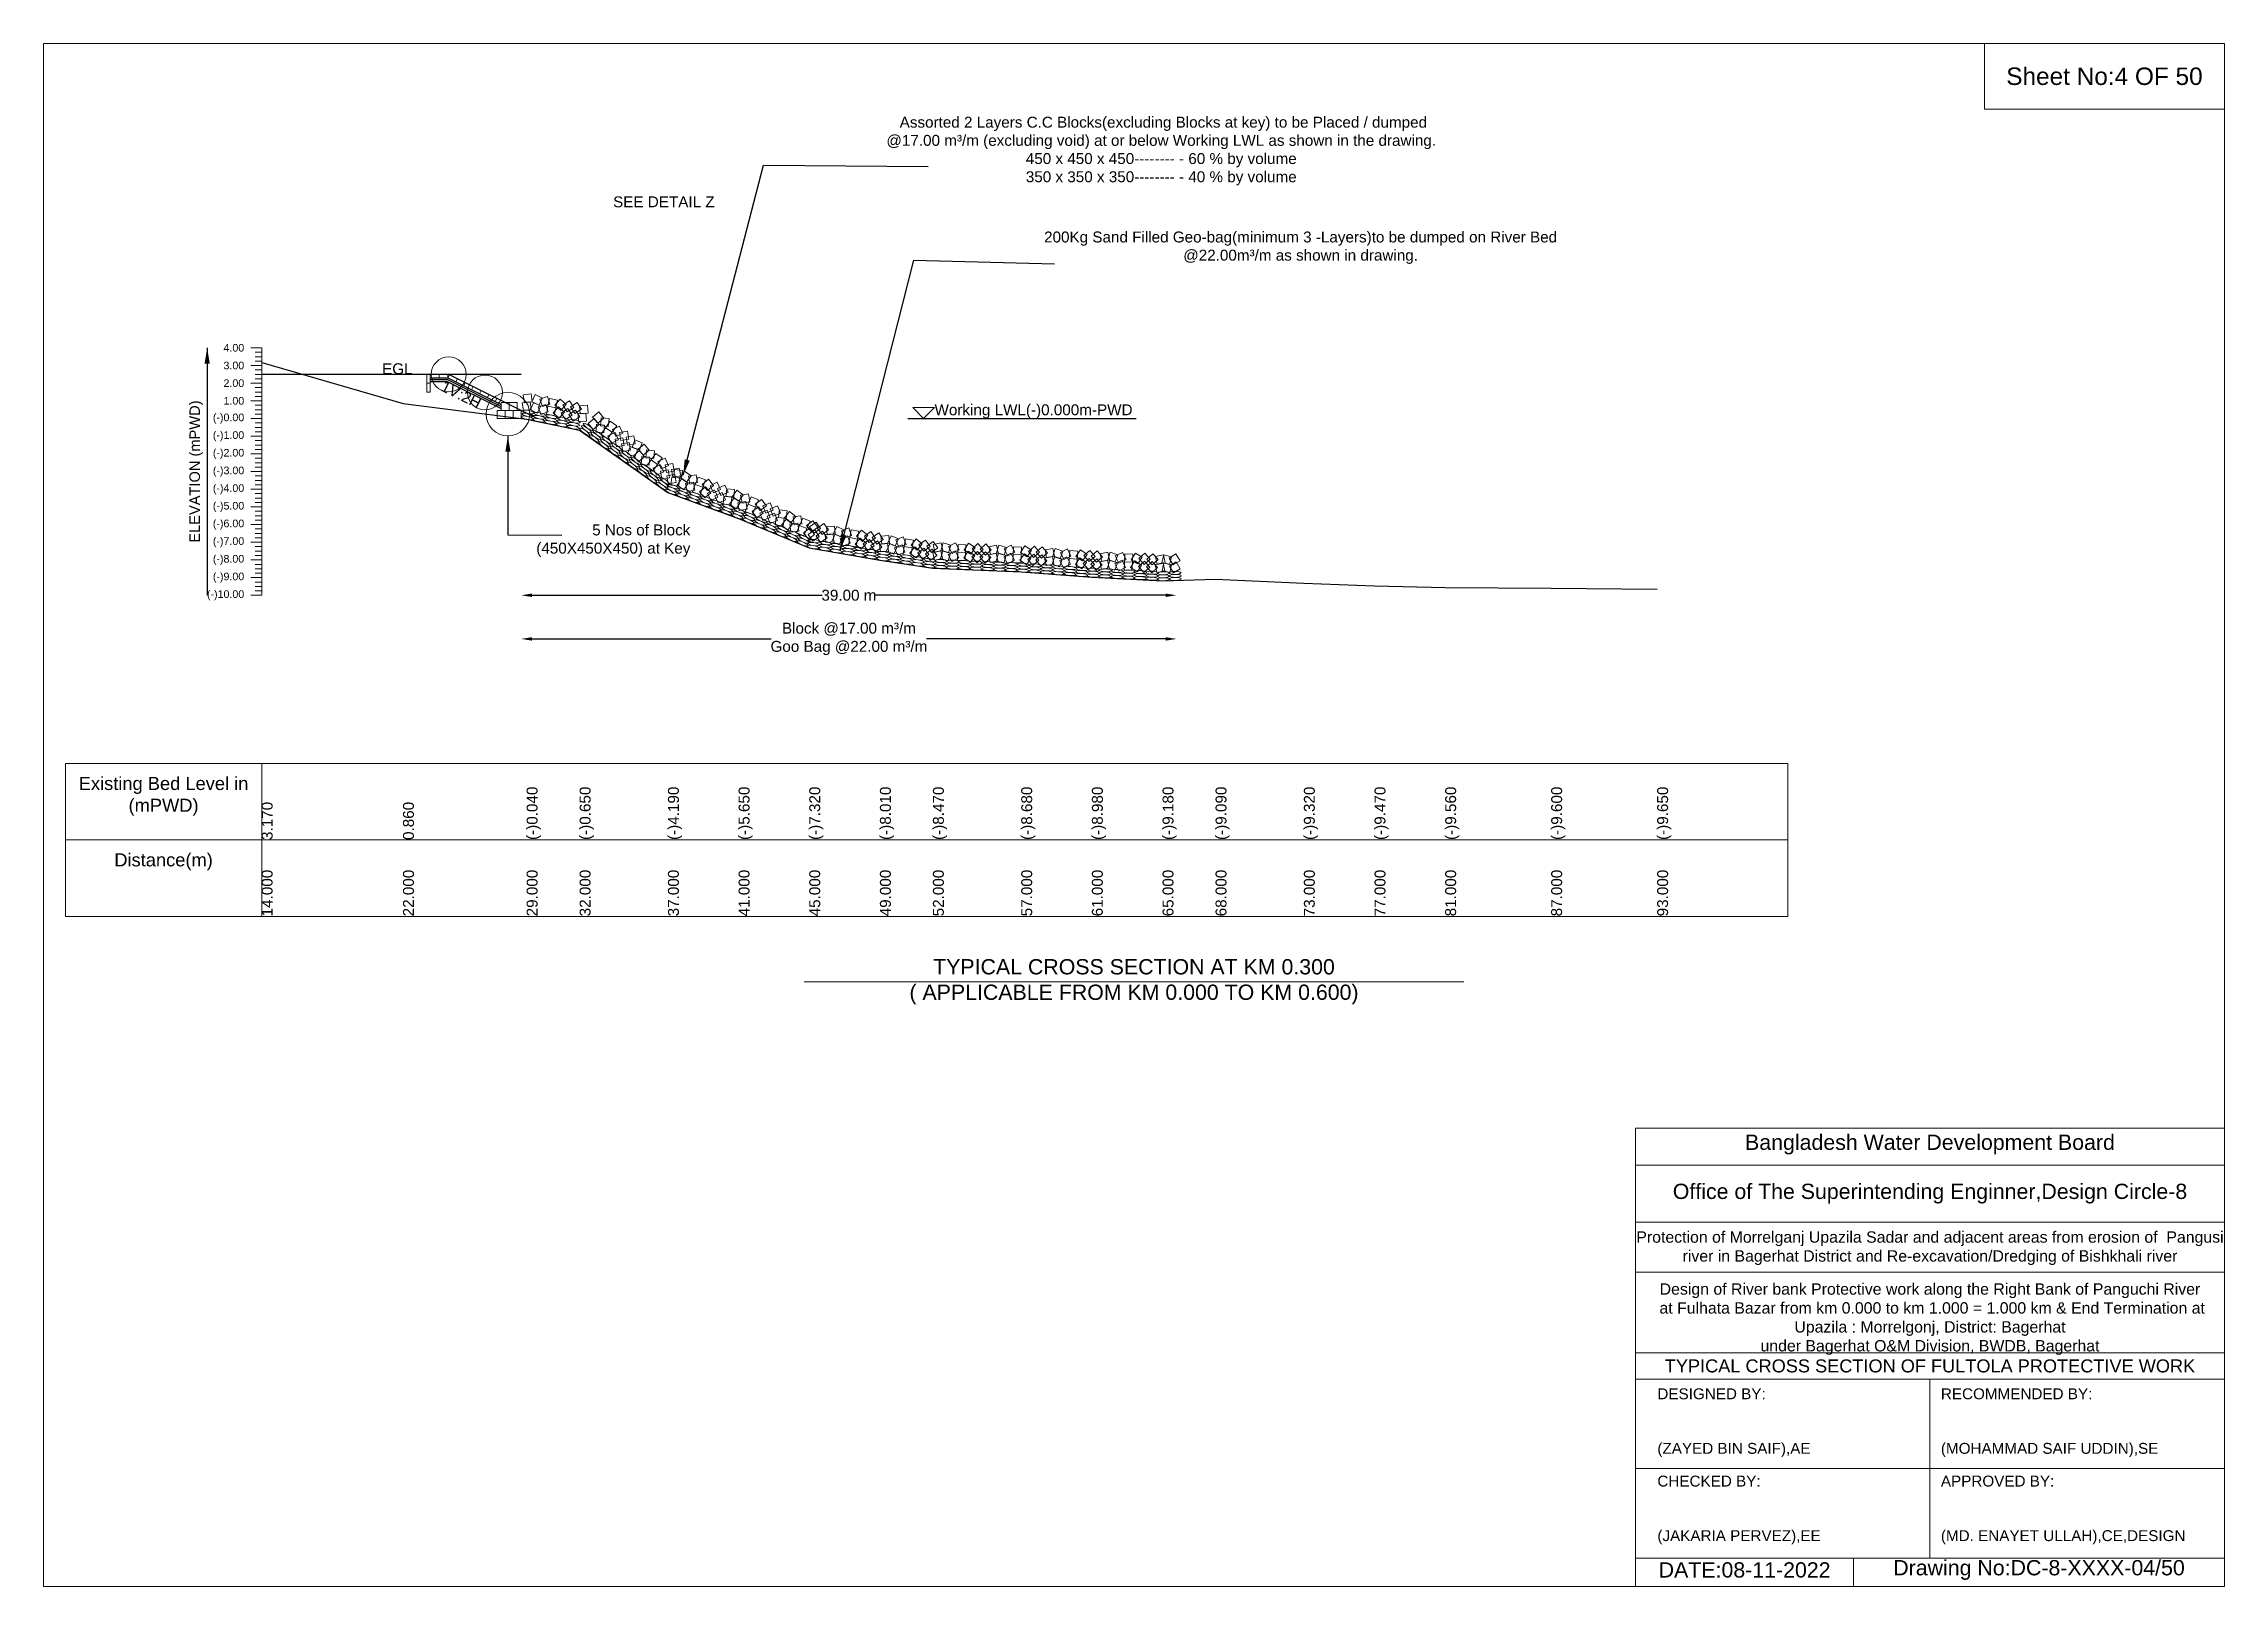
# Model space of a CAD drawing. Header units: inches. Extents: x 64995 to 402236, y -100918 to 204355.
# Drawn here: x 144334 to 154334, y 47461 to 54532 of the extents above; entities that cross this region are included whole.
import ezdxf

# ---------------------------------------------------------------- set-up
doc = ezdxf.new("R2010")
doc.units = ezdxf.units.IN
doc.header["$LTSCALE"] = 7
doc.header["$MEASUREMENT"] = 0
for name, color, linetype, lineweight in [('Cross section Data Border', 7, 'Continuous', 9), ('Cross Section Labels', 7, 'Continuous', 9), ('Existing_Bed_Level for Xsection', 7, 'Continuous', 25), ('Long Section Labels', 7, 'Continuous', 9)]:
    doc.layers.add(name, color=color, linetype=linetype, lineweight=lineweight)
doc.styles.get("Standard").update_dxf_attribs({"font": 'arial.ttf'})
doc.dimstyles.new('Appron Lebeling Style', dxfattribs={"dimtxt": 50, "dimasz": 50, "dimexe": 0.18, "dimexo": 0.0625, "dimgap": 0.09, "dimtad": 0, "dimtih": 1, "dimtoh": 1, "dimdec": 4, "dimzin": 0, "dimdsep": 46, "dimtxsty": 'Standard', "dimcen": 0.09, "dimse1": 1, "dimse2": 1, "dimadec": 0, "dimazin": 0, "dimtfac": 1, "dimtdec": 4, "dimtofl": 0, "dimtmove": 0, "dimatfit": 3, "dimfxl": 1, "dimtolj": 1, "dimtzin": 0, "dimarcsym": 0})
doc.dimstyles.get("Standard").update_dxf_attribs({"dimtxt": 0.18, "dimasz": 0.18, "dimexe": 0.18, "dimexo": 0.0625, "dimgap": 0.09, "dimtad": 0, "dimtih": 1, "dimtoh": 1, "dimdec": 4, "dimzin": 0, "dimdsep": 46, "dimtxsty": 'Standard', "dimcen": 0.09, "dimadec": 0, "dimazin": 0, "dimtfac": 1, "dimtdec": 4, "dimtofl": 0, "dimtmove": 0, "dimatfit": 3, "dimfxl": 1, "dimtolj": 1, "dimtzin": 0, "dimarcsym": 0})

msp = doc.modelspace()

# ---------------------------------------------------------------- texts
at = {"layer": 'Cross section Data Border', "char_height": 60, "width": 800, "attachment_point": 5}
for s, insert in [('Existing Bed Level in (mPWD)', (144884.21054, 51082.40503)), ('Distance(m)', (144884.21054, 50782.40503))]:
    msp.add_mtext(s, dxfattribs=dict(at, insert=insert))
at = {"layer": 'Cross Section Labels'}
for s, insert, char_height, attachment_point in [('Sheet No:4 OF 50', (153784.21054, 54382.40503), 80, 5), (' Assorted 2 Layers C.C Blocks(excluding Blocks at key) to be Placed / dumped^J@17.00 m³/m (excluding void) at or below Working LWL as shown in the drawing.^J450 x 450 x 450-------- - 60 % by volume^J350 x 350 x 350-------- - 40 % by volume', (149459.15484, 53882.21176), 50, 8), ('SEE DETAIL Z', (146945.51054, 53832.40503), 50, 1), ('200Kg Sand Filled Geo-bag(minimum 3 -Layers)to be dumped on River Bed^J@22.00m³/m as shown in drawing.', (150098.19307, 53522.75821), 50, 8), ('EGL', (146026.08623, 53016.55503), 50, 9), ('Working LWL(-)0.000m-PWD', (148419.41054, 52814.05503), 50, 7), ('5 Nos of Block ^J(450X450X450) at Key', (147299.99236, 52254.2058), 50, 6), ('TYPICAL CROSS SECTION AT KM 0.300^J( APPLICABLE FROM KM 0.000 TO KM 0.600)', (149334.21054, 50232.40503), 70, 5), ('Bangladesh Water Development Board', (152984.21054, 49486.40503), 70, 5), ('Office of The Superintending Enginner,Design Circle-8', (152984.21054, 49261.40503), 70, 5)]:
    msp.add_mtext(s, dxfattribs=dict(at, insert=insert, char_height=char_height, attachment_point=attachment_point))
at = {"layer": 'Cross Section Labels', "insert": (146260.44582, 52946.06309), "char_height": 50, "attachment_point": 2, "rotation": 333.434948823}
msp.add_mtext('1V:2H', dxfattribs=at)
at = {"layer": 'Cross Section Labels'}
for s, insert, char_height, width, attachment_point in [('Protection of Morrelganj Upazila Sadar and adjacent areas from erosion of  Pangusi river in Bagerhat District and Re-excavation/Dredging of Bishkhali river', (152984.21054, 49011.40503), 52, 2700, 5), ('Design of River bank Protective work along the Right Bank of Panguchi River^J at Fulhata Bazar from km 0.000 to km 1.000 = 1.000 km & End Termination at Upazila : Morrelgonj, District: Bagerhat ^Junder Bagerhat O&M Division, BWDB, Bagerhat', (152984.21054, 48686.40503), 52, 2700, 5), ('TYPICAL CROSS SECTION OF FULTOLA PROTECTIVE WORK', (152984.21054, 48471.40503), 59.5765532, 2800, 5), ('DESIGNED BY:^J^J^J(ZAYED BIN SAIF),AE', (151734.21054, 48211.40503), 50, 1400, 4), ('RECOMMENDED BY:^J^J^J(MOHAMMAD SAIF UDDIN),SE', (153034.21054, 48211.40503), 50, 1400, 4), ('CHECKED BY:^J^J^J(JAKARIA PERVEZ),EE', (151734.21054, 47811.40503), 50, 1400, 4), ('APPROVED BY:^J^J^J(MD. ENAYET ULLAH),CE,DESIGN', (153034.21054, 47811.40503), 50, 1400, 4), ('DATE:08-11-2022', (152134.21054, 47536.40503), 70, 1400, 5), ('Drawing No:DC-8-XXXX-04/50', (153484.21054, 47536.40503), 70, 2200, 5)]:
    msp.add_mtext(s, dxfattribs=dict(at, insert=insert, char_height=char_height, width=width, attachment_point=attachment_point))
at = {"layer": 'Long Section Labels', "char_height": 35, "attachment_point": 6}
for s, insert in [('4.00', (145254.21054, 53138.05503)), ('3.00', (145254.21054, 53057.05503)), ('2.00', (145254.21054, 52976.05503)), ('1.00', (145254.21054, 52895.05503)), ('(-)0.00', (145254.21054, 52814.05503)), ('(-)1.00', (145254.21054, 52733.05503)), ('(-)2.00', (145254.21054, 52652.05503)), ('(-)3.00', (145254.21054, 52571.05503)), ('(-)4.00', (145254.21054, 52490.05503)), ('(-)5.00', (145254.21054, 52409.05503)), ('(-)6.00', (145254.21054, 52328.05503)), ('(-)7.00', (145254.21054, 52247.05503)), ('(-)8.00', (145254.21054, 52166.05503)), ('(-)9.00', (145254.21054, 52085.05503)), ('(-)10.00', (145254.21054, 52004.05503))]:
    msp.add_mtext(s, dxfattribs=dict(at, insert=insert))
at = {"layer": 'Long Section Labels', "rotation": 90}
for s, insert, char_height, attachment_point in [('ELEVATION (mPWD)', (145034.21054, 52571.05503), 48, 5), ('(-)0.040', (146549.21054, 50882.40503), 50, 1), ('(-)0.650', (146792.21054, 50882.40503), 50, 1), ('(-)4.190', (147197.21054, 50882.40503), 50, 1), ('(-)5.650', (147521.21054, 50882.40503), 50, 1), ('(-)7.320', (147845.21054, 50882.40503), 50, 1), ('(-)8.010', (148169.21054, 50882.40503), 50, 1), ('(-)8.470', (148412.21054, 50882.40503), 50, 1), ('(-)8.680', (148817.21054, 50882.40503), 50, 1), ('(-)8.980', (149141.21054, 50882.40503), 50, 1), ('(-)9.180', (149465.21054, 50882.40503), 50, 1), ('(-)9.090', (149708.21054, 50882.40503), 50, 1), ('(-)9.320', (150113.21054, 50882.40503), 50, 1), ('(-)9.470', (150437.21054, 50882.40503), 50, 1), ('(-)9.560', (150761.21054, 50882.40503), 50, 1), ('(-)9.600', (151247.21054, 50882.40503), 50, 1), ('(-)9.650', (151733.21054, 50882.40503), 50, 1), ('3.170', (145334.21054, 50882.40503), 50, 1), ('0.860', (145982.21054, 50882.40503), 50, 1), ('14.000', (145334.21054, 50532.40503), 50, 1), ('22.000', (145982.21054, 50532.40503), 50, 1), ('29.000', (146549.21054, 50532.40503), 50, 1), ('32.000', (146792.21054, 50532.40503), 50, 1), ('37.000', (147197.21054, 50532.40503), 50, 1), ('41.000', (147521.21054, 50532.40503), 50, 1), ('45.000', (147845.21054, 50532.40503), 50, 1), ('49.000', (148169.21054, 50532.40503), 50, 1), ('52.000', (148412.21054, 50532.40503), 50, 1), ('57.000', (148817.21054, 50532.40503), 50, 1), ('61.000', (149141.21054, 50532.40503), 50, 1), ('65.000', (149465.21054, 50532.40503), 50, 1), ('68.000', (149708.21054, 50532.40503), 50, 1), ('73.000', (150113.21054, 50532.40503), 50, 1), ('77.000', (150437.21054, 50532.40503), 50, 1), ('81.000', (150761.21054, 50532.40503), 50, 1), ('87.000', (151247.21054, 50532.40503), 50, 1), ('93.000', (151733.21054, 50532.40503), 50, 1)]:
    msp.add_mtext(s, dxfattribs=dict(at, insert=insert, char_height=char_height, attachment_point=attachment_point))

# ---------------------------------------------------------------- blocks, each defined once
blk = doc.blocks.new('*D1')
at = {"layer": 'Cross Section Labels', "color": 0, "lineweight": -2}
for p, q in [((146574, 52004), (147904, 52004)), ((149479, 52004), (148149, 52004))]:
    blk.add_line(p, q, dxfattribs=at)
at = {"layer": 'Cross Section Labels', "color": 0}
for points in [[(146574, 52012), (146574, 51996), (146524, 52004)], [(149479, 52012), (149479, 51996), (149529, 52004)]]:
    blk.add_solid(points, dxfattribs=at)
at = {"layer": 'Defpoints', "color": 0}
for p in [(146524, 52814), (149529, 52072), (149529, 52004)]:
    blk.add_point(p, dxfattribs=at)
at = {"layer": 'Cross Section Labels', "color": 0, "insert": (148027, 52004), "char_height": 50, "attachment_point": 5}
blk.add_mtext('\\A1;39.00 m', dxfattribs=at)
blk = doc.blocks.new('*D2')
at = {"layer": 'Cross Section Labels', "color": 0, "lineweight": -2}
for p, q in [((146574, 51804), (147671, 51804)), ((149479, 51804), (148382, 51804))]:
    blk.add_line(p, q, dxfattribs=at)
at = {"layer": 'Cross Section Labels', "color": 0}
for points in [[(146574, 51812), (146574, 51796), (146524, 51804)], [(149479, 51812), (149479, 51796), (149529, 51804)]]:
    blk.add_solid(points, dxfattribs=at)
at = {"layer": 'Defpoints', "color": 0}
for p in [(146524, 52814), (149529, 52072), (149529, 51804)]:
    blk.add_point(p, dxfattribs=at)
at = {"layer": 'Cross Section Labels', "color": 0, "insert": (148027, 51804), "char_height": 50, "attachment_point": 5}
blk.add_mtext('\\A1;Block @17.00 m³/m ^JGoo Bag @22.00 m³/m ', dxfattribs=at)

# ---------------------------------------------------------------- dimensions: what is measured, and where the dimension line sits
at = {"layer": 'Cross Section Labels'}
for base, text, picture, middle in [((149529.26245, 52004.05503), '39.00 m', '*D1', (148026.63649, 52004.05503)), ((149529.26245, 51804.05503), 'Block @17.00 m³/m ^JGoo Bag @22.00 m³/m ', '*D2', (148026.63649, 51804.05503))]:
    dim = msp.add_linear_dim(base=base, p1=(146524.01054, 52814.05503), p2=(149529.26245, 52072.39658), text=text, dimstyle='Appron Lebeling Style', dxfattribs=at)
    dim.commit()
    dim.dimension.update_dxf_attribs({"geometry": picture, "text_midpoint": middle})

# ---------------------------------------------------------------- linework, layer by layer
at = {"layer": 'Cross section Data Border'}
msp.add_lwpolyline([(144434.21054, 51232.40503), (152332.72095, 51232.40503), (152332.72095, 50532.40503), (144434.21054, 50532.40503)], close=True, dxfattribs=at)
for points in [[(145334.21054, 51232.40503), (145334.21054, 50532.40503)], [(144434.21054, 50882.40503), (152332.72095, 50882.40503)]]:
    msp.add_lwpolyline(points, dxfattribs=at)
at = {"layer": 'Cross Section Labels'}
for points in [[(144334.21054, 54532.40503), (154334.21054, 54532.40503), (154334.21054, 47461.40503), (144334.21054, 47461.40503)], [(153234.21054, 54532.40503), (154334.21054, 54532.40503), (154334.21054, 54232.40503), (153234.21054, 54232.40503)], [(148369.41054, 52814.05503), (148419.41054, 52864.05503), (148319.41054, 52864.05503)]]:
    msp.add_lwpolyline(points, close=True, dxfattribs=at)
for points in [[(147822.21054, 50232.40503), (149334.21054, 50232.40503), (150846.21054, 50232.40503)], [(151634.21054, 47461.40503), (151634.21054, 49561.40503), (154334.21054, 49561.40503)], [(151634.21054, 49391.40503), (154334.21054, 49391.40503)], [(151634.21054, 49131.40503), (154334.21054, 49131.40503)], [(151634.21054, 48901.40503), (154334.21054, 48901.40503)], [(151634.21054, 48531.40503), (154334.21054, 48531.40503)], [(151634.21054, 48411.40503), (154334.21054, 48411.40503)], [(152984.21054, 48411.40503), (152984.21054, 47591.40503)], [(151634.21054, 48001.40503), (154334.21054, 48001.40503)], [(151634.21054, 47591.40503), (154334.21054, 47591.40503)], [(152634.21054, 47591.40503), (152634.21054, 47461.40503)]]:
    msp.add_lwpolyline(points, dxfattribs=at)
for centre, radius in [((146191.91054, 53016.55503), 80), ((146357.96054, 52933.53003), 80), ((146463.26054, 52834.30503), 100)]:
    msp.add_circle(centre, radius, dxfattribs=at)
at = {"layer": 'Existing_Bed_Level for Xsection'}
for points in [[(145334.21054, 53070.82503), (145982.21054, 52883.71503), (146549.21054, 52810.81503), (146792.21054, 52761.40503), (147197.21054, 52474.66503), (147521.21054, 52356.40503), (147845.21054, 52221.13503), (148169.21054, 52165.24503), (148412.21054, 52127.98503), (148817.21054, 52110.97503), (149141.21054, 52086.67503), (149465.21054, 52070.47503), (149708.21054, 52077.76503), (150113.21054, 52059.13503), (150437.21054, 52046.98503), (150761.21054, 52039.69503), (151247.21054, 52036.45503), (151733.21054, 52032.40503)], [(146524.01054, 53016.55503), (145334.21054, 53016.55503)], [(146596.91054, 52814.05503), (146195.3311, 53014.84475), (146191.91054, 53016.55503), (146188.08623, 53016.55503), (146107.08623, 53016.55503)], [(146107.08623, 53000.35503), (146188.08623, 53000.35503), (146432.88554, 52877.95538)], [(146107.08623, 52992.25503), (146186.17408, 52992.25503), (146432.88554, 52868.8993)], [(146107.08623, 52984.15503), (146184.26193, 52984.15503), (146432.88554, 52859.84323)], [(148297.30624, 52814.05503), (149344.65683, 52814.05503)]]:
    msp.add_lwpolyline(points, dxfattribs=at)
at = {"layer": 'Long Section Labels'}
for points in [[(145334.21054, 53138.05503), (145284.21054, 53138.05503)], [(145334.21054, 53117.80503), (145304.21054, 53117.80503)], [(145334.21054, 52004.05503), (145334.21054, 52085.05503), (145334.21054, 52166.05503), (145334.21054, 52247.05503), (145334.21054, 52328.05503), (145334.21054, 52409.05503), (145334.21054, 52490.05503), (145334.21054, 52571.05503), (145334.21054, 52652.05503), (145334.21054, 52733.05503), (145334.21054, 52814.05503), (145334.21054, 52895.05503), (145334.21054, 52976.05503), (145334.21054, 53057.05503), (145334.21054, 53138.05503)], [(145334.21054, 53057.05503), (145284.21054, 53057.05503)], [(145334.21054, 53097.55503), (145304.21054, 53097.55503)], [(145334.21054, 53077.30503), (145304.21054, 53077.30503)], [(145334.21054, 53036.80503), (145304.21054, 53036.80503)], [(145334.21054, 53016.55503), (145304.21054, 53016.55503)], [(145334.21054, 52976.05503), (145284.21054, 52976.05503)], [(145334.21054, 52996.30503), (145304.21054, 52996.30503)], [(145334.21054, 52955.80503), (145304.21054, 52955.80503)], [(145334.21054, 52935.55503), (145304.21054, 52935.55503)], [(145334.21054, 52915.30503), (145304.21054, 52915.30503)], [(145334.21054, 52895.05503), (145284.21054, 52895.05503)], [(145334.21054, 52814.05503), (145284.21054, 52814.05503)], [(145334.21054, 52874.80503), (145304.21054, 52874.80503)], [(145334.21054, 52854.55503), (145304.21054, 52854.55503)], [(145334.21054, 52834.30503), (145304.21054, 52834.30503)], [(145334.21054, 52733.05503), (145284.21054, 52733.05503)], [(145334.21054, 52793.80503), (145304.21054, 52793.80503)], [(145334.21054, 52773.55503), (145304.21054, 52773.55503)], [(145334.21054, 52753.30503), (145304.21054, 52753.30503)], [(145334.21054, 52712.80503), (145304.21054, 52712.80503)], [(145334.21054, 52652.05503), (145284.21054, 52652.05503)], [(145334.21054, 52692.55503), (145304.21054, 52692.55503)], [(145334.21054, 52672.30503), (145304.21054, 52672.30503)], [(145334.21054, 52631.80503), (145304.21054, 52631.80503)], [(145334.21054, 52611.55503), (145304.21054, 52611.55503)], [(145334.21054, 52571.05503), (145284.21054, 52571.05503)], [(145334.21054, 52591.30503), (145304.21054, 52591.30503)], [(145334.21054, 52550.80503), (145304.21054, 52550.80503)], [(145334.21054, 52530.55503), (145304.21054, 52530.55503)], [(145334.21054, 52510.30503), (145304.21054, 52510.30503)], [(145334.21054, 52490.05503), (145284.21054, 52490.05503)], [(145334.21054, 52409.05503), (145284.21054, 52409.05503)], [(145334.21054, 52469.80503), (145304.21054, 52469.80503)], [(145334.21054, 52449.55503), (145304.21054, 52449.55503)], [(145334.21054, 52429.30503), (145304.21054, 52429.30503)], [(145334.21054, 52328.05503), (145284.21054, 52328.05503)], [(145334.21054, 52388.80503), (145304.21054, 52388.80503)], [(145334.21054, 52368.55503), (145304.21054, 52368.55503)], [(145334.21054, 52348.30503), (145304.21054, 52348.30503)], [(145334.21054, 52307.80503), (145304.21054, 52307.80503)], [(145334.21054, 52247.05503), (145284.21054, 52247.05503)], [(145334.21054, 52287.55503), (145304.21054, 52287.55503)], [(145334.21054, 52267.30503), (145304.21054, 52267.30503)], [(145334.21054, 52226.80503), (145304.21054, 52226.80503)], [(145334.21054, 52206.55503), (145304.21054, 52206.55503)], [(145334.21054, 52166.05503), (145284.21054, 52166.05503)], [(145334.21054, 52186.30503), (145304.21054, 52186.30503)], [(145334.21054, 52145.80503), (145304.21054, 52145.80503)], [(145334.21054, 52125.55503), (145304.21054, 52125.55503)], [(145334.21054, 52105.30503), (145304.21054, 52105.30503)], [(145334.21054, 52085.05503), (145284.21054, 52085.05503)], [(145334.21054, 52004.05503), (145284.21054, 52004.05503)], [(145334.21054, 52064.80503), (145304.21054, 52064.80503)], [(145334.21054, 52044.55503), (145304.21054, 52044.55503)], [(145334.21054, 52024.30503), (145304.21054, 52024.30503)]]:
    msp.add_lwpolyline(points, dxfattribs=at)
for points in [[(146107.08623, 53016.55503), (146090.88623, 53016.55503), (146090.88623, 52976.05503), (146107.08623, 52976.05503)], [(146147.58623, 53016.55503), (146107.08623, 53016.55503), (146107.08623, 53000.35503), (146147.58623, 53000.35503)], [(146188.08623, 53016.55503), (146147.58623, 53016.55503), (146147.58623, 53000.35503), (146188.08623, 53000.35503)], [(146231.5554, 52996.7326), (146195.3311, 53014.84475), (146188.08623, 53000.35503), (146224.31054, 52982.24288)], [(146107.08623, 52976.05503), (146090.88623, 52976.05503), (146090.88623, 52935.55503), (146107.08623, 52935.55503)], [(146267.7797, 52978.62045), (146231.5554, 52996.7326), (146224.31054, 52982.24288), (146260.53484, 52964.13073)], [(146304.004, 52960.5083), (146267.7797, 52978.62045), (146260.53484, 52964.13073), (146296.75914, 52946.01858)], [(146340.2283, 52942.39614), (146304.004, 52960.5083), (146296.75914, 52946.01858), (146332.98344, 52927.90642)], [(146376.4526, 52924.28399), (146340.2283, 52942.39614), (146332.98344, 52927.90642), (146369.20774, 52909.79427)], [(146412.6769, 52906.17184), (146376.4526, 52924.28399), (146369.20774, 52909.79427), (146405.43204, 52891.68212)], [(146569.95102, 52927.4308), (146533.82842, 52922.55641), (146538.70281, 52886.4338), (146574.82542, 52891.30819)], [(146621.45964, 52907.21966), (146588.84069, 52923.48639), (146572.57396, 52890.86743), (146605.19291, 52874.60071)], [(146644.24738, 52914.84117), (146609.67539, 52903.29216), (146621.22439, 52868.72017), (146655.79639, 52880.26917)], [(146689.94596, 52898.74589), (146654.22687, 52906.00877), (146646.96399, 52870.28968), (146682.68307, 52863.0268)], [(146729.8989, 52878.84672), (146702.58225, 52902.97974), (146678.44922, 52875.66309), (146705.76587, 52851.53007)], [(146451.11054, 52850.50503), (146414.66054, 52850.50503), (146414.66054, 52814.05503), (146451.11054, 52814.05503)], [(146469.33554, 52886.95503), (146432.88554, 52886.95503), (146432.88554, 52850.50503), (146469.33554, 52850.50503)], [(146487.56054, 52850.50503), (146451.11054, 52850.50503), (146451.11054, 52814.05503), (146487.56054, 52814.05503)], [(146505.78554, 52886.95503), (146469.33554, 52886.95503), (146469.33554, 52850.50503), (146505.78554, 52850.50503)], [(146524.01054, 52850.50503), (146487.56054, 52850.50503), (146487.56054, 52814.05503), (146524.01054, 52814.05503)], [(146565.30286, 52891.27839), (146529.18025, 52886.40399), (146534.05464, 52850.28138), (146570.17725, 52855.15578)], [(146614.19676, 52871.50057), (146581.57781, 52887.7673), (146565.31108, 52855.14835), (146597.93003, 52838.88162)], [(146636.9845, 52879.12208), (146602.41251, 52867.57308), (146613.96151, 52833.00108), (146648.53351, 52844.55008)], [(146682.68307, 52863.0268), (146646.96399, 52870.28968), (146639.70111, 52834.5706), (146675.42019, 52827.30772)], [(146722.63602, 52843.12763), (146695.31937, 52867.26066), (146671.18634, 52839.94401), (146698.50299, 52815.81098)], [(146737.77595, 52859.5281), (146707.3751, 52839.41863), (146727.48457, 52809.01778), (146757.88542, 52829.12725)], [(146745.03883, 52895.24718), (146714.63798, 52875.13771), (146734.74745, 52844.73686), (146765.1483, 52864.84634)], [(146793.6086, 52821.88448), (146773.47492, 52852.26931), (146743.0901, 52832.13563), (146763.22377, 52801.75081)], [(146800.87148, 52857.60357), (146780.7378, 52887.98839), (146750.35298, 52867.85472), (146770.48665, 52837.46989)], [(146821.14075, 52839.05617), (146784.75944, 52836.8195), (146786.99611, 52800.43818), (146823.37743, 52802.67486)], [(146828.40363, 52874.77526), (146792.02232, 52872.53858), (146794.259, 52836.15727), (146830.64031, 52838.39394)], [(146882.02021, 52786.55015), (146858.74201, 52814.59882), (146830.69334, 52791.32063), (146853.97154, 52763.27195)], [(146903.08234, 52816.29892), (146879.80414, 52844.34759), (146851.75547, 52821.0694), (146875.03367, 52793.02072)], [(146927.00763, 52814.0743), (146890.7154, 52817.46199), (146887.32772, 52781.16976), (146923.61995, 52777.78207)], [(146962.32189, 52780.90322), (146932.57312, 52801.96535), (146911.51099, 52772.21658), (146941.25976, 52751.15445)], [(146905.9455, 52784.32553), (146869.65327, 52787.71322), (146866.26559, 52751.42099), (146902.55782, 52748.0333)], [(146941.25976, 52751.15445), (146911.51099, 52772.21658), (146890.44887, 52742.46781), (146920.19763, 52721.40568)], [(146969.78186, 52716.82218), (146954.52991, 52749.92778), (146921.42431, 52734.67583), (146936.67626, 52701.57023)], [(146990.84399, 52746.57095), (146975.59203, 52779.67655), (146942.48644, 52764.4246), (146957.73839, 52731.319)], [(146990.2534, 52725.7165), (146954.32223, 52719.58842), (146960.4503, 52683.65725), (146996.38148, 52689.78533)], [(147011.31553, 52755.46527), (146975.38436, 52749.33719), (146981.51243, 52713.40602), (147017.44361, 52719.5341)], [(147026.14211, 52668.73995), (147019.98542, 52704.66623), (146984.05914, 52698.50954), (146990.21582, 52662.58326)], [(147047.20423, 52698.48872), (147041.04755, 52734.415), (147005.12127, 52728.25831), (147011.27795, 52692.33203)], [(147079.325, 52703.08682), (147045.13608, 52715.72487), (147032.49803, 52681.53595), (147066.68695, 52668.8979)], [(147058.26287, 52673.33806), (147024.07395, 52685.9761), (147011.43591, 52651.78718), (147045.62483, 52639.14914)], [(147090.26159, 52639.11525), (147066.9834, 52667.16393), (147038.93472, 52643.88573), (147062.21292, 52615.83706)], [(147111.32372, 52668.86402), (147088.04552, 52696.91269), (147059.99685, 52673.6345), (147083.27505, 52645.58582)], [(147114.18689, 52636.89064), (147077.89465, 52640.27832), (147074.50697, 52603.98609), (147110.7992, 52600.5984)], [(147135.24901, 52666.6394), (147098.95678, 52670.02709), (147095.5691, 52633.73486), (147131.86133, 52630.34717)], [(147149.50115, 52603.71955), (147119.75238, 52624.78168), (147098.69025, 52595.03291), (147128.43902, 52573.97079)], [(147170.56327, 52633.46832), (147140.8145, 52654.53045), (147119.75238, 52624.78168), (147149.50115, 52603.71955)], [(147178.02324, 52569.38728), (147162.77129, 52602.49288), (147129.66569, 52587.24093), (147144.91764, 52554.13533)], [(147199.08537, 52599.13605), (147183.83342, 52632.24165), (147150.72782, 52616.9897), (147165.97977, 52583.8841)], [(147219.55691, 52608.03037), (147183.62574, 52601.90229), (147189.75381, 52565.97112), (147225.68499, 52572.0992)], [(147198.49478, 52578.2816), (147162.56361, 52572.15353), (147168.69169, 52536.22235), (147204.62286, 52542.35043)], [(147234.38349, 52521.30505), (147228.2268, 52557.23133), (147192.30052, 52551.07465), (147198.45721, 52515.14836)], [(147250.59125, 52542.32199), (147214.28221, 52545.52454), (147211.07966, 52509.21551), (147247.3887, 52506.01296)], [(147255.44562, 52551.05382), (147249.28893, 52586.9801), (147213.36265, 52580.82342), (147219.51933, 52544.89713)], [(147263.08901, 52576.56244), (147226.77998, 52579.76499), (147223.57743, 52543.45595), (147259.88646, 52540.25341)], [(147290.46333, 52517.71843), (147260.62846, 52538.65841), (147239.68848, 52508.82354), (147269.52335, 52487.88356)], [(147302.9611, 52551.95888), (147273.12622, 52572.89886), (147252.18624, 52543.06399), (147282.02112, 52522.12401)], [(147314.13155, 52521.86377), (147278.22581, 52515.58842), (147284.50115, 52479.68268), (147320.4069, 52485.95802)], [(147326.62932, 52556.10422), (147290.72357, 52549.82887), (147296.99892, 52513.92313), (147332.90466, 52520.19847)], [(147356.92591, 52499.1468), (147322.68546, 52511.64456), (147310.1877, 52477.40411), (147344.42815, 52464.90635)], [(147369.42368, 52533.38725), (147335.18323, 52545.88501), (147322.68546, 52511.64456), (147356.92591, 52499.1468)], [(147393.47252, 52473.52337), (147370.05158, 52501.45296), (147342.12199, 52478.03201), (147365.54293, 52450.10243)], [(147405.97028, 52507.76382), (147382.54934, 52535.69341), (147354.61975, 52512.27246), (147378.0407, 52484.34288)], [(147423.38236, 52521.72851), (147390.32733, 52506.36727), (147405.68857, 52473.31225), (147438.7436, 52488.67349)], [(147472.99109, 52476.195), (147457.60353, 52509.23779), (147424.56075, 52493.85023), (147439.9483, 52460.80744)], [(147410.8846, 52487.48806), (147377.82957, 52472.12682), (147393.19081, 52439.0718), (147426.24584, 52454.43304)], [(147460.49332, 52441.95455), (147445.10577, 52474.99734), (147412.06298, 52459.60978), (147427.45054, 52426.56699)], [(147490.2744, 52454.83764), (147453.96536, 52458.04019), (147450.76281, 52421.73116), (147487.07185, 52418.52861)], [(147502.77216, 52489.07809), (147466.46312, 52492.28064), (147463.26057, 52455.97161), (147499.56961, 52452.76906)], [(147530.14648, 52430.23408), (147500.3116, 52451.17406), (147479.37163, 52421.33919), (147509.2065, 52400.39921)], [(147542.64424, 52464.47453), (147512.80937, 52485.41451), (147491.86939, 52455.57964), (147521.70426, 52434.63966)], [(147553.8147, 52434.37942), (147517.90896, 52428.10407), (147524.1843, 52392.19833), (147560.09005, 52398.47367)], [(147566.31247, 52468.61987), (147530.40672, 52462.34452), (147536.68207, 52426.43878), (147572.58781, 52432.71412)], [(147599.04572, 52408.17378), (147565.40953, 52422.21689), (147551.36642, 52388.5807), (147585.00261, 52374.53759)], [(147613.08883, 52441.80997), (147579.45264, 52455.85309), (147565.40953, 52422.21689), (147599.04572, 52408.17378)], [(147634.38833, 52380.91365), (147612.26274, 52409.8802), (147583.2962, 52387.75461), (147605.42179, 52358.78806)], [(147648.43144, 52414.54985), (147626.30585, 52443.51639), (147597.33931, 52421.3908), (147619.4649, 52392.42425)], [(147666.46102, 52427.70764), (147632.74114, 52413.86666), (147646.58212, 52380.14679), (147680.30199, 52393.98776)], [(147713.9461, 52379.96359), (147700.07827, 52413.67243), (147666.36943, 52399.80461), (147680.23725, 52366.09577)], [(147652.41791, 52394.07144), (147618.69803, 52380.23047), (147632.53901, 52346.51059), (147666.25888, 52360.35157)], [(147699.90298, 52346.3274), (147686.03516, 52380.03624), (147652.32632, 52366.16841), (147666.19414, 52332.45957)], [(147730.23951, 52357.84179), (147694.11385, 52362.69346), (147689.26218, 52326.5678), (147725.38784, 52321.71613)], [(147744.28262, 52391.47799), (147708.15696, 52396.32966), (147703.30529, 52360.20399), (147739.43096, 52355.35232)], [(147768.95057, 52331.44913), (147740.09959, 52353.72521), (147717.82351, 52324.87424), (147746.67449, 52302.59816)], [(147782.99368, 52365.08533), (147754.1427, 52387.36141), (147731.86662, 52358.51043), (147760.7176, 52336.23435)], [(147792.78292, 52334.51302), (147756.62879, 52329.87826), (147761.26354, 52293.72413), (147797.41768, 52298.35889)], [(147806.82603, 52368.14921), (147770.6719, 52363.51446), (147775.30666, 52327.36032), (147811.46079, 52331.99508)], [(147834.49908, 52309.872), (147800.86289, 52323.91512), (147786.81977, 52290.27892), (147820.45597, 52276.23581)], [(147848.54219, 52343.5082), (147814.906, 52357.55131), (147800.86289, 52323.91512), (147834.49908, 52309.872)], [(147869.84169, 52282.61188), (147847.7161, 52311.57842), (147818.74955, 52289.45283), (147840.87514, 52260.48628)], [(147883.8848, 52316.24807), (147861.75921, 52345.21461), (147832.79266, 52323.08902), (147854.91826, 52294.12248)], [(147870.17066, 52303.39838), (147840.38205, 52282.39263), (147861.3878, 52252.60403), (147891.17641, 52273.60978)], [(147876.36677, 52339.31788), (147846.57817, 52318.31213), (147867.58392, 52288.52353), (147897.37252, 52309.52928)], [(147933.29551, 52303.35339), (147912.26605, 52333.12526), (147882.49418, 52312.09579), (147903.52364, 52282.32393)], [(147960.30417, 52321.33724), (147924.00558, 52318.0183), (147927.32453, 52281.71971), (147963.62311, 52285.03866)], [(148003.92241, 52304.23264), (147970.83357, 52319.52092), (147955.54529, 52286.43208), (147988.63413, 52271.14381)], [(148026.47311, 52312.52928), (147992.26032, 52299.95601), (148004.83359, 52265.74321), (148039.04639, 52278.31649)], [(148072.63066, 52297.80183), (148036.71116, 52303.99794), (148030.51505, 52268.07844), (148066.43455, 52261.88233)], [(148113.1584, 52279.10109), (148085.13529, 52302.41006), (148061.82632, 52274.38695), (148089.84943, 52251.07798)], [(147927.0994, 52267.43389), (147906.06993, 52297.20576), (147876.29807, 52276.17629), (147897.32753, 52246.40442)], [(147954.10805, 52285.41774), (147917.80947, 52282.09879), (147921.12842, 52245.80021), (147957.427, 52249.11916)], [(147997.72629, 52268.31314), (147964.63746, 52283.60142), (147949.34918, 52250.51258), (147982.43802, 52235.2243)], [(148020.277, 52276.60978), (147986.06421, 52264.03651), (147998.63748, 52229.82371), (148032.85027, 52242.39699)], [(148066.43455, 52261.88233), (148030.51505, 52268.07844), (148024.31893, 52232.15894), (148060.23844, 52225.96282)], [(148106.96228, 52243.18159), (148078.93918, 52266.49056), (148055.63021, 52238.46745), (148083.65331, 52215.15848)], [(148121.60717, 52260.02558), (148091.81857, 52239.01983), (148112.82432, 52209.23123), (148142.61292, 52230.23698)], [(148127.80329, 52295.94508), (148098.01468, 52274.93933), (148119.02043, 52245.15073), (148148.80904, 52266.15648)], [(148178.53592, 52224.06109), (148157.50645, 52253.83296), (148127.73458, 52232.80349), (148148.76405, 52203.03162)], [(148184.73203, 52259.98059), (148163.70257, 52289.75246), (148133.9307, 52268.72299), (148154.96016, 52238.95113)], [(148204.10442, 52242.70989), (148167.87413, 52238.71385), (148171.87017, 52202.48356), (148208.10047, 52206.4796)], [(148209.62886, 52278.73881), (148173.39856, 52274.74277), (148177.39461, 52238.51248), (148213.6249, 52242.50852)], [(148248.03439, 52226.42261), (148214.6659, 52241.09047), (148199.99804, 52207.72197), (148233.36653, 52193.05411)], [(148253.55883, 52262.45153), (148220.19033, 52277.11939), (148205.52248, 52243.75089), (148238.89097, 52229.08303)], [(148270.42627, 52235.13881), (148236.45418, 52221.92899), (148249.664, 52187.9569), (148283.6361, 52201.16672)], [(148275.95071, 52271.16773), (148241.97862, 52257.95791), (148255.18844, 52223.98582), (148289.16053, 52237.19564)], [(148316.85074, 52221.27566), (148280.82182, 52226.8001), (148275.29738, 52190.77118), (148311.3263, 52185.24674)], [(148322.37517, 52257.30458), (148286.34625, 52262.82902), (148280.82182, 52226.8001), (148316.85074, 52221.27566)], [(148357.72054, 52203.33482), (148329.26715, 52226.11655), (148306.48542, 52197.66316), (148334.93881, 52174.88143)], [(148363.24497, 52239.36374), (148334.79158, 52262.14547), (148312.00986, 52233.69208), (148340.46324, 52210.91035)], [(148372.04841, 52220.44929), (148342.65716, 52198.89106), (148364.21539, 52169.49982), (148393.60664, 52191.05804)], [(148377.57284, 52256.47821), (148348.1816, 52234.91998), (148369.73983, 52205.52874), (148399.13107, 52227.08696)], [(148429.63867, 52185.5539), (148408.05704, 52214.92797), (148378.68297, 52193.34634), (148400.2646, 52163.97227)], [(148435.1631, 52221.58282), (148413.58148, 52250.95689), (148384.20741, 52229.37526), (148405.78903, 52200.00119)], [(148447.67738, 52208.42615), (148412.10611, 52200.4708), (148420.06146, 52164.89953), (148455.63272, 52172.85488)], [(148449.20693, 52244.84404), (148413.63566, 52236.88869), (148421.59101, 52201.31743), (148457.16227, 52209.27277)], [(148493.1318, 52197.06772), (148458.35288, 52207.97778), (148447.44282, 52173.19886), (148482.22174, 52162.2888)], [(148494.66135, 52233.48561), (148459.88243, 52244.39567), (148448.97238, 52209.61675), (148483.75129, 52198.7067)], [(148514.42957, 52208.19307), (148482.11587, 52191.3281), (148498.98084, 52159.0144), (148531.29454, 52175.87937)], [(148515.95912, 52244.61097), (148483.64542, 52227.746), (148500.51039, 52195.4323), (148532.82409, 52212.29727)], [(148562.09682, 52199.51836), (148525.67893, 52201.04791), (148524.14938, 52164.63002), (148560.56727, 52163.10046)], [(148563.62637, 52235.93625), (148527.20848, 52237.4658), (148525.67893, 52201.04791), (148562.09682, 52199.51836)], [(148604.69143, 52186.17993), (148573.9057, 52205.69508), (148554.39055, 52174.90934), (148585.17629, 52155.39419)], [(148606.22098, 52222.59782), (148575.43525, 52242.11297), (148555.9201, 52211.32723), (148586.70584, 52191.81209)], [(148617.05069, 52204.76599), (148590.20798, 52180.10689), (148614.86708, 52153.26418), (148641.70979, 52177.92327)], [(148618.58025, 52241.18388), (148591.73753, 52216.52479), (148616.39663, 52189.68207), (148643.23934, 52214.34117)], [(148678.12855, 52176.41423), (148653.44808, 52203.2373), (148626.62501, 52178.55683), (148651.30548, 52151.73376)], [(148679.6581, 52212.83212), (148654.97763, 52239.65519), (148628.15456, 52214.97473), (148652.83503, 52188.15166)], [(148704.13218, 52234.13718), (148668.56092, 52226.18183), (148676.51626, 52190.61057), (148712.08753, 52198.56591)], [(148749.5866, 52222.77875), (148714.80769, 52233.68881), (148703.89763, 52198.90989), (148738.67655, 52187.99984)], [(148770.88438, 52233.90411), (148738.57067, 52217.03914), (148755.43565, 52184.72543), (148787.74935, 52201.59041)], [(148818.55163, 52225.22939), (148782.13373, 52226.75894), (148780.60418, 52190.34105), (148817.02208, 52188.8115)], [(148864.44046, 52210.39186), (148834.313, 52230.90865), (148813.79621, 52200.78118), (148843.92367, 52180.2644)], [(148877.40412, 52228.56152), (148849.76516, 52204.7983), (148873.52838, 52177.15934), (148901.16734, 52200.92255)], [(148937.51679, 52198.21693), (148913.73157, 52225.83696), (148886.11154, 52202.05174), (148909.89676, 52174.43171)], [(148962.67812, 52218.70579), (148926.86453, 52211.92428), (148933.64604, 52176.11069), (148969.45963, 52182.8922)], [(149007.73452, 52205.85903), (148973.33311, 52217.90667), (148961.28547, 52183.50526), (148995.68688, 52171.45762)], [(149029.38656, 52216.27813), (148996.53583, 52200.4847), (149012.32926, 52167.63398), (149045.17998, 52183.4274)], [(149076.74283, 52206.04087), (149040.39491, 52208.76696), (149037.66882, 52172.41905), (149074.01673, 52169.69296)], [(149118.87586, 52191.3092), (149088.7484, 52211.82599), (149068.23161, 52181.69853), (149098.35908, 52161.18174)], [(149131.83953, 52209.47886), (149104.20057, 52185.71565), (149127.96378, 52158.07668), (149155.60274, 52181.8399)], [(149189.63433, 52180.36902), (149165.16878, 52207.38826), (149138.14954, 52182.92271), (149162.61509, 52155.90347)], [(149214.27771, 52201.47802), (149178.64407, 52193.80689), (149186.3152, 52158.17325), (149221.94884, 52165.84438)], [(149259.64001, 52189.7571), (149224.94929, 52200.94444), (149213.76195, 52166.25373), (149248.45266, 52155.06638)], [(149281.02592, 52200.71207), (149248.57861, 52184.1056), (149265.18509, 52151.6583), (149297.63239, 52168.26477)], [(148702.60263, 52197.71929), (148667.03137, 52189.76394), (148674.98671, 52154.19267), (148710.55798, 52162.14802)], [(148748.05705, 52186.36086), (148713.27813, 52197.27092), (148702.36808, 52162.492), (148737.147, 52151.58194)], [(148769.35482, 52197.48621), (148737.04112, 52180.62124), (148753.90609, 52148.30754), (148786.21979, 52165.17251)], [(148817.02208, 52188.8115), (148780.60418, 52190.34105), (148779.07463, 52153.92315), (148815.49252, 52152.3936)], [(148861.71437, 52174.04394), (148831.5869, 52194.56073), (148811.07012, 52164.43327), (148841.19758, 52143.91648)], [(148874.67803, 52192.2136), (148847.03907, 52168.45039), (148870.80228, 52140.81143), (148898.44124, 52164.57464)], [(148934.79069, 52161.86901), (148911.00548, 52189.48904), (148883.38545, 52165.70382), (148907.17067, 52138.0838)], [(148959.95203, 52182.35788), (148924.13843, 52175.57637), (148930.91994, 52139.76277), (148966.73354, 52146.54428)], [(149005.00842, 52169.51112), (148970.60702, 52181.55876), (148958.55938, 52147.15735), (148992.96079, 52135.10971)], [(149026.66047, 52179.93021), (148993.80974, 52164.13679), (149009.60316, 52131.28606), (149042.45389, 52147.07949)], [(149074.01673, 52169.69296), (149037.66882, 52172.41905), (149034.94273, 52136.07113), (149071.29064, 52133.34504)], [(149116.14977, 52154.96129), (149086.02231, 52175.47808), (149065.50552, 52145.35061), (149095.63298, 52124.83383)], [(149129.11343, 52173.13095), (149101.47447, 52149.36773), (149125.23769, 52121.72877), (149152.87665, 52145.49198)], [(149187.8141, 52143.9645), (149163.34855, 52170.98374), (149136.32931, 52146.51819), (149160.79486, 52119.49895)], [(149212.45748, 52165.0735), (149176.82385, 52157.40237), (149184.49497, 52121.76873), (149220.12861, 52129.43986)], [(149257.81978, 52153.35257), (149223.12907, 52164.53992), (149211.94172, 52129.8492), (149246.63244, 52118.66186)], [(149279.20569, 52164.30755), (149246.75839, 52147.70108), (149263.36486, 52115.25377), (149295.81216, 52131.86025)], [(149326.80217, 52155.25258), (149290.39765, 52157.07281), (149288.57742, 52120.66829), (149324.98195, 52118.84806)], [(149328.6224, 52191.65711), (149292.21788, 52193.47733), (149290.39765, 52157.07281), (149326.80217, 52155.25258)], [(149369.28895, 52141.57455), (149338.65998, 52161.33484), (149318.89969, 52130.70587), (149349.52866, 52110.94558)], [(149371.10917, 52177.97907), (149340.48021, 52197.73936), (149320.71992, 52167.11039), (149351.34889, 52147.35011)], [(149381.79619, 52160.06135), (149354.75747, 52135.61733), (149379.2015, 52108.57861), (149406.24021, 52133.02264)], [(149383.61641, 52196.46588), (149356.5777, 52172.02185), (149381.02173, 52144.98314), (149408.06044, 52169.42716)], [(149442.64576, 52131.22291), (149418.18021, 52158.24215), (149391.16097, 52133.7766), (149415.62652, 52106.75736)], [(149444.46599, 52167.62744), (149420.00044, 52194.64668), (149392.9812, 52170.18113), (149417.44675, 52143.16189)], [(149467.28914, 52152.33192), (149431.6555, 52144.66079), (149439.32663, 52109.02715), (149474.96027, 52116.69828)], [(149469.10937, 52188.73644), (149433.47573, 52181.06531), (149441.14686, 52145.43167), (149476.7805, 52153.1028)], [(149505.80554, 52180.6094), (149470.33217, 52188.99046), (149461.9511, 52153.51709), (149497.42448, 52145.13603)], [(149506.89855, 52144.17579), (149471.42517, 52152.55685), (149463.04411, 52117.08348), (149498.51748, 52108.70242)], [(149526.24822, 52193.23735), (149495.23083, 52174.09255), (149514.37564, 52143.07515), (149545.39303, 52162.21996)], [(149527.34123, 52156.80375), (149496.32384, 52137.65894), (149515.46864, 52106.64154), (149546.48604, 52125.78635)]]:
    msp.add_lwpolyline(points, close=True, dxfattribs=at)
for centre, major_axis in [((146552.10071, 52817.25324), (26.41625, -5.3713)), ((146554.84447, 52830.74712), (26.41625, -5.3713)), ((146557.58822, 52844.241), (26.41625, -5.3713)), ((146604.93321, 52806.51064), (26.41625, -5.3713)), ((146607.67696, 52820.00451), (26.41625, -5.3713)), ((146610.42072, 52833.49839), (26.41625, -5.3713)), ((146657.76571, 52795.76803), (26.41625, -5.3713)), ((146660.50946, 52809.26191), (26.41625, -5.3713)), ((146663.25322, 52822.75578), (26.41625, -5.3713)), ((146713.34196, 52798.5193), (26.41625, -5.3713)), ((146716.08571, 52812.01318), (26.41625, -5.3713)), ((146768.91821, 52801.27057), (26.41625, -5.3713)), ((146710.5982, 52785.02542), (26.41625, -5.3713)), ((146763.4307, 52774.28281), (26.41625, -5.3713)), ((146766.17445, 52787.77669), (26.41625, -5.3713)), ((146815.07871, 52753.65028), (22.00087, -15.57661)), ((146823.03551, 52764.88871), (22.00087, -15.57661)), ((146830.99232, 52776.12713), (22.00087, -15.57661)), ((146859.08044, 52722.49705), (22.00087, -15.57661)), ((146867.03725, 52733.73548), (22.00087, -15.57661)), ((146874.99405, 52744.9739), (22.00087, -15.57661)), ((146903.08218, 52691.34383), (22.00087, -15.57661)), ((146911.03898, 52702.58225), (22.00087, -15.57661)), ((146918.99578, 52713.82067), (22.00087, -15.57661)), ((146962.99752, 52682.66745), (22.00087, -15.57661)), ((146947.08391, 52660.1906), (22.00087, -15.57661)), ((146955.04072, 52671.42902), (22.00087, -15.57661)), ((146991.08565, 52629.03737), (22.00087, -15.57661)), ((146999.04245, 52640.27579), (22.00087, -15.57661)), ((147006.99925, 52651.51422), (22.00087, -15.57661)), ((147035.08738, 52597.88414), (22.00087, -15.57661)), ((147043.04418, 52609.12257), (22.00087, -15.57661)), ((147051.00099, 52620.36099), (22.00087, -15.57661)), ((147095.00272, 52589.20776), (22.00087, -15.57661)), ((147079.08911, 52566.73091), (22.00087, -15.57661)), ((147087.04592, 52577.96934), (22.00087, -15.57661)), ((147123.09085, 52535.57769), (22.00087, -15.57661)), ((147131.04765, 52546.81611), (22.00087, -15.57661)), ((147139.00446, 52558.05453), (22.00087, -15.57661)), ((147167.09258, 52504.42446), (22.00087, -15.57661)), ((147175.04939, 52515.66288), (22.00087, -15.57661)), ((147183.00619, 52526.90131), (22.00087, -15.57661)), ((147215.69357, 52489.9066), (25.32271, -9.24279)), ((147220.41495, 52502.84188), (25.32271, -9.24279)), ((147210.97219, 52476.97132), (25.32271, -9.24279)), ((147261.61762, 52458.48573), (25.32271, -9.24279)), ((147266.339, 52471.42101), (25.32271, -9.24279)), ((147271.06037, 52484.3563), (25.32271, -9.24279)), ((147312.26305, 52440.00015), (25.32271, -9.24279)), ((147316.98443, 52452.93543), (25.32271, -9.24279)), ((147321.7058, 52465.87071), (25.32271, -9.24279)), ((147362.90848, 52421.51457), (25.32271, -9.24279)), ((147367.62986, 52434.44985), (25.32271, -9.24279)), ((147372.35123, 52447.38513), (25.32271, -9.24279)), ((147413.55391, 52403.02899), (25.32271, -9.24279)), ((147418.27529, 52415.96427), (25.32271, -9.24279)), ((147422.99666, 52428.89955), (25.32271, -9.24279)), ((147468.92072, 52397.47869), (25.32271, -9.24279)), ((147473.64209, 52410.41397), (25.32271, -9.24279)), ((147524.28752, 52391.92839), (25.32271, -9.24279)), ((147464.19934, 52384.54341), (25.32271, -9.24279)), ((147514.84477, 52366.05782), (25.32271, -9.24279)), ((147519.56614, 52378.99311), (25.32271, -9.24279)), ((147565.04233, 52345.56621), (24.87583, -10.38566)), ((147570.34751, 52358.27322), (24.87583, -10.38566)), ((147575.65268, 52370.98022), (24.87583, -10.38566)), ((147614.794, 52324.79489), (24.87583, -10.38566)), ((147620.09918, 52337.5019), (24.87583, -10.38566)), ((147625.40435, 52350.2089), (24.87583, -10.38566)), ((147664.54567, 52304.02357), (24.87583, -10.38566)), ((147669.85084, 52316.73057), (24.87583, -10.38566)), ((147675.15602, 52329.43758), (24.87583, -10.38566)), ((147719.60251, 52295.95925), (24.87583, -10.38566)), ((147724.90769, 52308.66626), (24.87583, -10.38566)), ((147774.65936, 52287.89494), (24.87583, -10.38566)), ((147714.29734, 52283.25225), (24.87583, -10.38566)), ((147764.04901, 52262.48092), (24.87583, -10.38566)), ((147769.35418, 52275.18793), (24.87583, -10.38566)), ((147813.80067, 52241.7096), (24.87583, -10.38566)), ((147819.10585, 52254.41661), (24.87583, -10.38566)), ((147824.41102, 52267.12362), (24.87583, -10.38566)), ((147863.13515, 52225.02972), (26.56447, -4.58237)), ((147865.47591, 52238.59931), (26.56447, -4.58237)), ((147867.81666, 52252.16889), (26.56447, -4.58237)), ((147916.26409, 52215.86497), (26.56447, -4.58237)), ((147918.60484, 52229.43456), (26.56447, -4.58237)), ((147920.9456, 52243.00415), (26.56447, -4.58237)), ((147969.39303, 52206.70023), (26.56447, -4.58237)), ((147971.73378, 52220.26982), (26.56447, -4.58237)), ((147974.07453, 52233.83941), (26.56447, -4.58237)), ((148022.52196, 52197.53549), (26.56447, -4.58237)), ((148024.86272, 52211.10508), (26.56447, -4.58237)), ((148027.20347, 52224.67467), (26.56447, -4.58237)), ((148077.99165, 52201.94034), (26.56447, -4.58237)), ((148080.3324, 52215.50993), (26.56447, -4.58237)), ((148131.12059, 52192.7756), (26.56447, -4.58237)), ((148133.46134, 52206.34519), (26.56447, -4.58237)), ((148185.99103, 52197.49935), (26.64539, -4.08563)), ((148075.6509, 52188.37075), (26.56447, -4.58237)), ((148128.77983, 52179.20601), (26.56447, -4.58237)), ((148181.81701, 52170.2775), (26.64539, -4.08563)), ((148183.90402, 52183.88843), (26.64539, -4.08563)), ((148235.10779, 52162.10625), (26.64539, -4.08563)), ((148237.1948, 52175.71717), (26.64539, -4.08563)), ((148239.2818, 52189.3281), (26.64539, -4.08563)), ((148288.39856, 52153.935), (26.64539, -4.08563)), ((148290.48557, 52167.54592), (26.64539, -4.08563)), ((148292.57258, 52181.15685), (26.64539, -4.08563)), ((148341.68934, 52145.76374), (26.64539, -4.08563)), ((148343.77635, 52159.37467), (26.64539, -4.08563)), ((148345.86336, 52172.98559), (26.64539, -4.08563)), ((148394.98012, 52137.59249), (26.64539, -4.08563)), ((148397.06713, 52151.20342), (26.64539, -4.08563)), ((148399.15414, 52164.81434), (26.64539, -4.08563)), ((148447.89435, 52133.37738), (26.93306, -1.13119)), ((148448.47218, 52147.13525), (26.93306, -1.13119)), ((148449.05001, 52160.89312), (26.93306, -1.13119)), ((148501.76046, 52131.115), (26.93306, -1.13119)), ((148502.33829, 52144.87287), (26.93306, -1.13119)), ((148502.91612, 52158.63074), (26.93306, -1.13119)), ((148555.62657, 52128.85262), (26.93306, -1.13119)), ((148556.2044, 52142.61049), (26.93306, -1.13119)), ((148556.78224, 52156.36837), (26.93306, -1.13119)), ((148609.49269, 52126.59025), (26.93306, -1.13119)), ((148610.07052, 52140.34812), (26.93306, -1.13119)), ((148610.64835, 52154.10599), (26.93306, -1.13119)), ((148663.3588, 52124.32787), (26.93306, -1.13119)), ((148663.93663, 52138.08574), (26.93306, -1.13119)), ((148664.51446, 52151.84361), (26.93306, -1.13119)), ((148717.22491, 52122.06549), (26.93306, -1.13119)), ((148717.80274, 52135.82336), (26.93306, -1.13119)), ((148718.38057, 52149.58124), (26.93306, -1.13119)), ((148771.09102, 52119.80312), (26.93306, -1.13119)), ((148771.66885, 52133.56099), (26.93306, -1.13119)), ((148772.24668, 52147.31886), (26.93306, -1.13119)), ((148825.16881, 52117.28249), (26.8813, -2.0161)), ((148826.19867, 52131.01393), (26.8813, -2.0161)), ((148827.22853, 52144.74536), (26.8813, -2.0161)), ((148878.93142, 52113.2503), (26.8813, -2.0161)), ((148879.96128, 52126.98173), (26.8813, -2.0161)), ((148880.99113, 52140.71317), (26.8813, -2.0161)), ((148932.69402, 52109.2181), (26.8813, -2.0161)), ((148933.72388, 52122.94954), (26.8813, -2.0161)), ((148934.75374, 52136.68097), (26.8813, -2.0161)), ((148986.45663, 52105.18591), (26.8813, -2.0161)), ((148987.48648, 52118.91734), (26.8813, -2.0161)), ((148988.51634, 52132.64878), (26.8813, -2.0161)), ((149040.21923, 52101.15371), (26.8813, -2.0161)), ((149041.24909, 52114.88515), (26.8813, -2.0161)), ((149042.27895, 52128.61658), (26.8813, -2.0161)), ((149093.98184, 52097.12152), (26.8813, -2.0161)), ((149095.01169, 52110.85295), (26.8813, -2.0161)), ((149096.04155, 52124.58439), (26.8813, -2.0161)), ((149147.58271, 52093.25002), (26.92317, -1.34616)), ((149148.27035, 52107.00284), (26.92317, -1.34616)), ((149148.95799, 52120.75566), (26.92317, -1.34616)), ((149202.11668, 52104.31052), (26.92317, -1.34616)), ((149202.80432, 52118.06334), (26.92317, -1.34616)), ((149255.96302, 52101.61821), (26.92317, -1.34616)), ((149256.65066, 52115.37103), (26.92317, -1.34616)), ((149309.80935, 52098.92589), (26.92317, -1.34616)), ((149310.49699, 52112.67871), (26.92317, -1.34616)), ((149363.65568, 52096.23357), (26.92317, -1.34616)), ((149364.34332, 52109.98639), (26.92317, -1.34616)), ((149417.50202, 52093.54126), (26.92317, -1.34616)), ((149418.18966, 52107.29408), (26.92317, -1.34616)), ((149469.28868, 52105.03786), (26.94468, 0.80834)), ((149523.17804, 52106.65454), (26.94468, 0.80834)), ((149523.59095, 52092.89073), (26.94468, 0.80834)), ((149201.42904, 52090.5577), (26.92317, -1.34616)), ((149255.27537, 52087.86539), (26.92317, -1.34616)), ((149309.12171, 52085.17307), (26.92317, -1.34616)), ((149362.96804, 52082.48075), (26.92317, -1.34616)), ((149416.81438, 52079.78844), (26.92317, -1.34616)), ((149469.7016, 52091.27405), (26.94468, 0.80834)), ((149470.11451, 52077.51024), (26.94468, 0.80834)), ((149524.00387, 52079.12692), (26.94468, 0.80834))]:
    msp.add_ellipse(centre, major_axis=major_axis, ratio=0.255, dxfattribs=at)

msp.set_redraw_order([(e.dxf.handle, doc.entitydb.next_handle()) for e in msp.query("TEXT MTEXT ATTDEF DIMENSION ARC_DIMENSION")])  # texts and dimensions are drawn at this point

# ---------------------------------------------------------------- leaders
at = {"layer": 'Cross Section Labels', "annotation_type": 0, "has_hookline": 1, "hookline_direction": 0}
for points, text_width in [([(147267.22666, 52554.59921), (147635.97314, 53975.75769), (148389.78915, 53969.32217)], 2510.77763), ([(147986.28649, 52210.47689), (148325.28588, 53539.47955), (148970.12982, 53522.75821)], 2345.7367), ([(146463.26054, 52734.30503), (146463.26054, 52281.48499), (146710.296, 52280.18924)], 701.90996)]:
    msp.add_leader(points, dimstyle='Standard', override={"dimasz": 72}, dxfattribs=dict(at, text_width=text_width))
at = {"layer": 'Long Section Labels'}
msp.add_leader([(145084.21054, 53138.05503), (145084.21054, 52004.05503)], dimstyle='Standard', override={"dimasz": 72}, dxfattribs=at)

doc.saveas('drawing.dxf')
